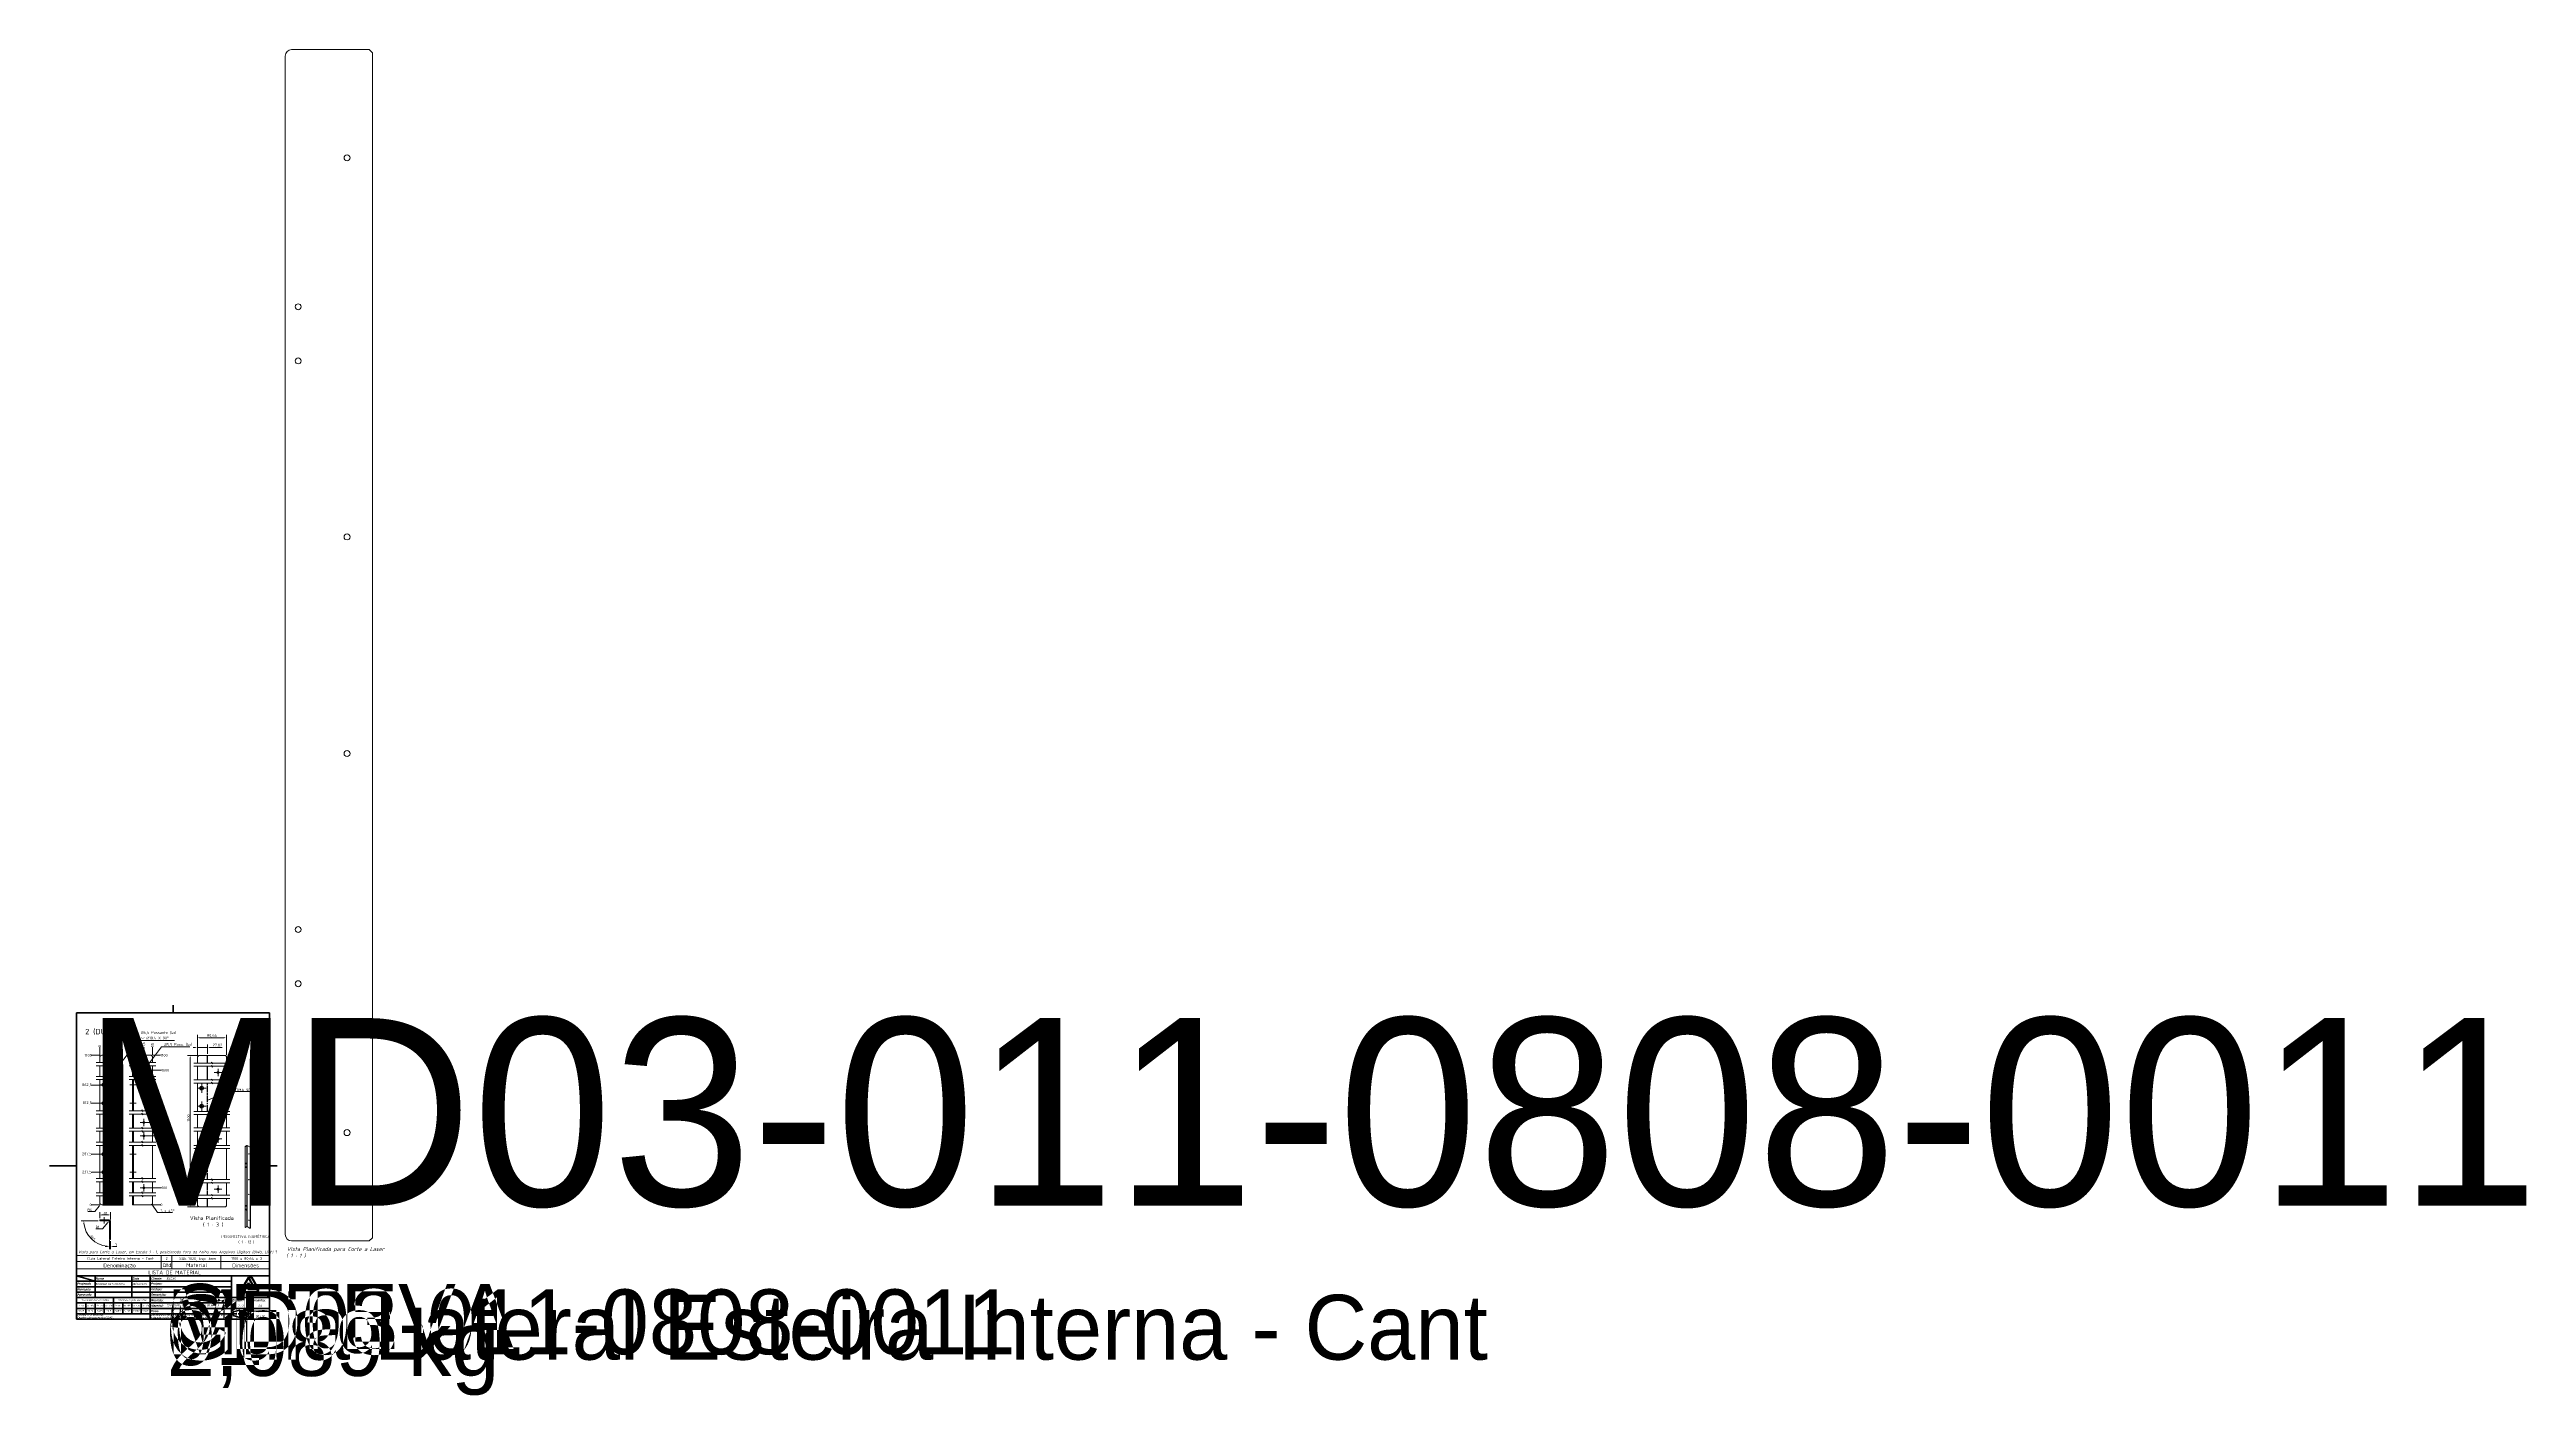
# Model space of a CAD drawing. Header units: millimetres. Extents: x 0 to 2286, y -63 to 1179.
import ezdxf
from ezdxf.enums import TextEntityAlignment as Align

# ---------------------------------------------------------------- set-up
doc = ezdxf.new("R2018")
doc.units = ezdxf.units.MM
for name, pattern in [('CHAIN', [0.3543, 0.2362, -0.0295, 0.0591, -0.0295]), ('DASHED', [0.2068, 0.1655, -0.0413]), ('LONG_DASH_DOTTED', [0.3001, 0.2362, -0.0295, 0.0049, -0.0295])]:
    doc.linetypes.add(name, pattern=pattern)
for name, color, linetype, lineweight, true_color in [('Borda A3_A4 (ABNT)', 7, 'Continuous', 50, 0x800000), ('Borda A3_A4 Título (ABNT)', 7, 'Continuous', 40, 0x800000), ('Dimensão (ABNT)', 1, 'Continuous', 18, 0xff0000), ('Linha Corte (ABNT)', 1, 'Continuous', 18, 0xff0000), ('Símbolo (ABNT)', 1, 'Continuous', 18, 0xff0000)]:
    doc.layers.add(name, color=color, linetype=linetype, lineweight=lineweight, true_color=true_color)
for name, color, linetype, lineweight in [('Borda Título (ABNT)', 7, 'Continuous', 50), ('Hidden (ABNT)', 7, 'DASHED', 18), ('Linha de centro (ISO)', 7, 'CHAIN', 9), ('Linha de centro curva (ISO)', 7, 'CHAIN', 25), ('Marca de centro (ISO)', 7, 'Continuous', 9), ('Note (ABNT)', 7, 'Continuous', 18), ('Símbolo (ISO)', 7, 'Continuous', 18), ('Visible (ABNT)', 7, 'Continuous', 13)]:
    doc.layers.add(name, color=color, linetype=linetype, lineweight=lineweight)
doc.styles.add('Estilo de texto286', font='')
doc.styles.add('RODAPÉ', font='GOST Common.ttf')
doc.styles.get("Standard").update_dxf_attribs({"font": ''})
doc.styles.add('Texto 1.50 (ABNT)', font='GOTHICI.TTF')
doc.styles.add('Texto 2.50 (ABNT)', font='isocp_IV50.ttf')
doc.styles.add('Texto 2.50 Rótulo (ABNT)', font='')
doc.styles.add('Texto 3.50 (ABNT)', font='isocp_IV50.ttf')
doc.styles.add('Texto Bloco 1.50 (ABNT)', font='GOTHICI.TTF')
doc.styles.add('Texto Bloco 2.00 (ABNT)', font='GOTHICI.TTF')
doc.styles.add('Texto Bloco 2.00 N (ABNT)', font='GOTHICBI.TTF')
doc.styles.get('Estilo de texto286').set_extended_font_data('ISOCP_IV50', italic=True, bold=True)
doc.styles.get('Standard').set_extended_font_data('ISOCP_IV50', italic=True)
doc.styles.get('Texto 2.50 Rótulo (ABNT)').set_extended_font_data('ISOCP_IV50', italic=True)
doc.dimstyles.new('Padrão (ABNT)', dxfattribs={"dimtxt": 2.5, "dimasz": 2, "dimexe": 2.5, "dimexo": 1.5, "dimgap": 0.25, "dimtad": 1, "dimtoh": 1, "dimtxsty": 'Texto 2.50 (ABNT)', "dimcen": 0.09, "dimdle": 7.5, "dimclrd": 256, "dimclre": 256, "dimclrt": 7, "dimazin": 2, "dimtfac": 0.5, "dimtmove": 0, "dimatfit": 3, "dimfxl": 0, "dimtolj": 1, "dimtzin": 0, "dimlwd": -1, "dimlwe": -1, "dimarcsym": 0})
doc.dimstyles.new('Padrão (ABNT)$7', dxfattribs={"dimtxt": 2.5, "dimasz": 2.5, "dimexe": 2.5, "dimexo": 1.5, "dimgap": 0.25, "dimtad": 1, "dimtoh": 1, "dimtxsty": 'Texto 2.50 (ABNT)', "dimcen": 0.09, "dimdle": 7.5, "dimclrd": 256, "dimclre": 256, "dimclrt": 7, "dimazin": 2, "dimtfac": 0.5, "dimtmove": 0, "dimatfit": 3, "dimfxl": 0, "dimtolj": 1, "dimtzin": 0, "dimlwd": -1, "dimlwe": -1, "dimarcsym": 0})

# ---------------------------------------------------------------- blocks, each defined once
blk = doc.blocks.new('Bordas A4 ABNT')
at = {"layer": 'Borda A3_A4 (ABNT)'}
for p, q in [((25, 290), (203, 290)), ((25, 7), (25, 290)), ((114, 297), (114, 290)), ((203, 290), (203, 7)), ((0, 148.5), (25, 148.5)), ((210, 148.5), (203, 148.5)), ((203, 7), (25, 7)), ((114, 0), (114, 7))]:
    blk.add_line(p, q, dxfattribs=at)
at = {"layer": 'Borda Título (ABNT)', "color": 7, "lineweight": 30, "flags": 104}
blk.add_attdef('NÚMERO_DA_PEÇA', text='', height=5, dxfattribs=at).set_placement((30, 285), align=Align.MIDDLE_LEFT)
blk = doc.blocks.new('Blocos de títulos A3_A4 ABNT')
blk.add_line((191.3, 272.7), (204.4, 272.7))
at = {"layer": 'Borda A3_A4 Título (ABNT)'}
for p, q in [((37.8, 287.9), (54.8, 282.9)), ((37.8, 247.9), (37.8, 287.9)), ((37.8, 287.9), (215.8, 287.9)), ((54.8, 282.9), (37.8, 282.9)), ((54.8, 277.9), (37.8, 277.9)), ((54.8, 282.9), (54.8, 287.9)), ((54.8, 277.9), (54.8, 282.9)), ((88.8, 282.9), (54.8, 282.9)), ((54.8, 272.9), (54.8, 277.9)), ((88.8, 277.9), (54.8, 277.9)), ((88.8, 282.9), (88.8, 287.9)), ((88.8, 277.9), (88.8, 282.9)), ((105.8, 282.9), (88.8, 282.9)), ((88.8, 267.9), (88.8, 277.9)), ((105.8, 277.9), (88.8, 277.9)), ((105.8, 287.9), (105.8, 282.9)), ((105.8, 282.9), (122.8, 282.9)), ((105.8, 282.9), (105.8, 277.9)), ((105.8, 277.9), (105.8, 272.9)), ((105.8, 277.9), (119.7, 277.9)), ((119.7, 277.9), (180.8, 277.9)), ((122.8, 282.9), (180.8, 282.9)), ((180.8, 267.9), (180.8, 287.9)), ((215.8, 287.9), (215.8, 247.9)), ((54.8, 272.9), (37.8, 272.9)), ((71.8, 267.9), (37.8, 267.9)), ((37.8, 262.9), (46.3, 262.9)), ((37.8, 257.9), (105.8, 257.9)), ((37.8, 252.9), (46.3, 252.9)), ((46.3, 262.9), (54.8, 262.9)), ((46.3, 262.9), (46.3, 257.9)), ((46.3, 257.9), (46.3, 252.9)), ((46.3, 252.9), (54.8, 252.9)), ((54.8, 272.9), (54.8, 267.9)), ((88.8, 272.9), (54.8, 272.9)), ((54.8, 262.9), (63.3, 262.9)), ((54.8, 262.9), (54.8, 257.9)), ((54.8, 257.9), (54.8, 252.9)), ((54.8, 252.9), (63.3, 252.9)), ((63.3, 262.9), (63.3, 257.9)), ((63.3, 262.9), (71.8, 262.9)), ((63.3, 257.9), (63.3, 252.9)), ((63.3, 252.9), (71.8, 252.9)), ((71.8, 267.9), (71.8, 262.9)), ((105.8, 267.9), (71.8, 267.9)), ((71.8, 262.9), (80.3, 262.9)), ((71.8, 262.9), (71.8, 257.9)), ((71.8, 257.9), (71.8, 252.9)), ((71.8, 252.9), (80.3, 252.9)), ((80.3, 262.9), (88.8, 262.9)), ((80.3, 262.9), (80.3, 257.9)), ((80.3, 257.9), (80.3, 252.9)), ((80.3, 252.9), (88.8, 252.9)), ((105.8, 272.9), (88.8, 272.9)), ((88.8, 262.9), (88.8, 257.9)), ((88.8, 262.9), (97.3, 262.9)), ((88.8, 257.9), (88.8, 252.9)), ((88.8, 252.9), (97.3, 252.9)), ((97.3, 262.9), (97.3, 258.1)), ((97.3, 262.9), (105.8, 262.9)), ((97.3, 258.1), (97.3, 252.9)), ((97.3, 252.9), (105.8, 252.9)), ((105.8, 272.9), (119.7, 272.9)), ((105.8, 272.9), (105.8, 267.9)), ((105.8, 267.9), (105.8, 262.9)), ((105.8, 267.9), (180.8, 267.9)), ((105.8, 262.9), (105.8, 257.9)), ((105.8, 262.9), (119.7, 262.9)), ((105.8, 257.9), (105.8, 252.9)), ((180.8, 257.9), (105.8, 257.9)), ((105.8, 252.9), (105.8, 247.9)), ((105.8, 252.9), (180.8, 252.9)), ((119.7, 272.9), (180.8, 272.9)), ((119.7, 262.9), (152.2, 262.9)), ((152.2, 262.9), (180.8, 262.9)), ((180.8, 267.9), (215.8, 267.9)), ((180.8, 257.9), (180.8, 267.9)), ((180.8, 257.9), (198.3, 257.9)), ((180.8, 257.9), (180.8, 247.9)), ((198.3, 257.9), (198.3, 267.9)), ((198.3, 257.9), (198.3, 247.9)), ((198.3, 257.9), (215.8, 257.9)), ((215.8, 247.9), (37.8, 247.9))]:
    blk.add_line(p, q, dxfattribs=at)
at = {"layer": 'Borda Título (ABNT)', "color": 5, "linetype": 'Continuous', "lineweight": 100, "true_color": 0x0000ff}
for p, q in [((189.8, 275.3), (196.4, 286.7)), ((191.3, 272.7), (189.8, 275.3)), ((196.4, 285.9), (190.2, 275.3)), ((190.2, 275.3), (191.5, 273.1)), ((191.5, 273.1), (196.4, 281.5)), ((192, 273.1), (196.4, 280.7)), ((195.8, 275.3), (197.6, 278.5)), ((205.5, 275.3), (195.8, 275.3)), ((196.4, 286.7), (199.4, 286.7)), ((196.4, 285.9), (200.7, 278.3)), ((196.4, 281.5), (198.2, 278.3)), ((196.4, 280.7), (197.6, 278.5)), ((196.5, 275.7), (197.7, 277.9)), ((205.2, 275.7), (196.5, 275.7)), ((199.1, 286.3), (196.6, 286.3)), ((196.6, 286.3), (201.4, 277.9)), ((197.7, 278.3), (198, 278.3)), ((197.9, 278.1), (197.7, 278.3)), ((201.4, 277.9), (197.7, 277.9)), ((198, 278.3), (197.9, 278.1)), ((200.7, 278.3), (198.2, 278.3)), ((205.2, 275.7), (199.1, 286.3)), ((199.4, 286.7), (205.9, 275.3)), ((204.2, 273.1), (205.5, 275.3)), ((205.9, 275.3), (204.4, 272.7)), ((204.4, 272.7), (191.3, 272.7)), ((192, 273.1), (204.2, 273.1))]:
    blk.add_line(p, q, dxfattribs=at)
at = {"layer": 'Borda Título (ABNT)', "linetype": 'DASHED', "ltscale": 25.028347}
blk.add_line((181.6, 252.9), (197.1, 252.9), dxfattribs=at)
at = {"layer": 'Borda Título (ABNT)'}
for p, q in [((182.3, 254.7), (188.3, 256.4)), ((182.3, 251.2), (182.3, 254.7)), ((188.3, 249.4), (188.3, 256.4)), ((182.3, 251.2), (188.3, 249.4))]:
    blk.add_line(p, q, dxfattribs=at)
at = {"layer": 'Borda Título (ABNT)', "linetype": 'LONG_DASH_DOTTED', "ltscale": 11.806988}
blk.add_line((193.3, 257.4), (193.3, 248.4), dxfattribs=at)
at = {"layer": 'Borda Título (ABNT)'}
for radius in [3.5, 1.75]:
    blk.add_circle((193.3, 252.9), radius, dxfattribs=at)
at = {"layer": 'Borda Título (ABNT)', "style": 'Texto Bloco 2.00 (ABNT)'}
blk.add_text(' 30 / 36', height=2, dxfattribs=at).set_placement((207, 250.4), align=Align.MIDDLE_CENTER)
at = {"layer": 'Borda Título (ABNT)'}
for s, insert, char_height, width, attachment_point, style in [('\\fCentury Gothic|b1|i1; Projetado', (37.8, 280.4), 2, 17, 4, 'Texto Bloco 2.00 N (ABNT)'), ('\\fCentury Gothic|b1|i1; Revisado', (37.8, 275.4), 2, 17, 4, 'Texto Bloco 2.00 N (ABNT)'), ('\\fCentury Gothic|b1|i1; Nome', (54.8, 285.4), 2, 33.309, 4, 'Texto Bloco 2.00 N (ABNT)'), ('\\fCentury Gothic|b1|i1; Data', (88.8, 285.4), 2, 17, 4, 'Texto Bloco 2.00 N (ABNT)'), ('\\fCentury Gothic|b1|i1; Projeto:', (105.8, 280.4), 2, 15.127, 4, 'Texto Bloco 2.00 N (ABNT)'), ('\\fCentury Gothic|b1|i1; Cliente:', (105.8, 285.4), 2, 15.127, 4, 'Texto Bloco 2.00 N (ABNT)'), ('\\fCentury Gothic|b1|i1; Código:', (105.8, 275.4), 2, 15.127, 4, 'Texto Bloco 2.00 N (ABNT)'), ('\\fCentury Gothic|b1|i1; Aprovado', (37.8, 270.4), 2, 17, 4, 'Texto Bloco 2.00 N (ABNT)'), ('\\fCentury Gothic|b0|i1;Tolerância Linear Permitida', (54.8, 265.4), 1.5, 34, 5, 'Texto Bloco 1.50 (ABNT)'), ('\\fCentury Gothic|b0|i1;\\W0.90;251~1000', (67.5, 260.4), 1.5, 8.424, 5, 'Texto Bloco 1.50 (ABNT)'), ('\\fCentury Gothic|b0|i1;Tolerância Angular Permitida', (88.8, 265.4), 1.5, 34, 5, 'Texto Bloco 1.50 (ABNT)'), ('\\fCentury Gothic|b1|i1; Descrição:', (105.8, 270.4), 2, 16.673, 4, 'Texto Bloco 2.00 N (ABNT)'), ('\\fCentury Gothic|b1|i1; Revisão:', (105.8, 265.4), 2, 15.127, 4, 'Texto Bloco 2.00 N (ABNT)'), ('\\fCentury Gothic|b1|i1; Material:', (105.8, 260.4), 2, 15.127, 4, 'Texto Bloco 2.00 N (ABNT)'), ('\\fCentury Gothic|b1|i1; Peso:', (105.8, 255.4), 2, 15.127, 4, 'Texto Bloco 2.00 N (ABNT)'), ('\\fCentury Gothic|b0|i1;SAE 1020, Esp. 3mm, 1100 x 80,64 x 3', (120.9, 260.4), 2, 59.873, 4, 'Texto Bloco 2.00 (ABNT)'), ('\\fCentury Gothic|b1|i1; Escala:', (180.8, 265.4), 2, 12.428, 4, 'Texto Bloco 2.00 N (ABNT)'), ('\\fCentury Gothic|b1|i1; Folha:', (198.3, 255.4), 2, 18.922, 4, 'Texto Bloco 2.00 N (ABNT)'), ('\\fCentury Gothic|b1|i1; Tamanho:', (198.3, 265.4), 2, 19, 4, 'Texto Bloco 2.00 N (ABNT)')]:
    blk.add_mtext(s, dxfattribs=dict(at, insert=insert, char_height=char_height, width=width, attachment_point=attachment_point, style=style))
at = {"layer": 'Borda Título (ABNT)', "char_height": 1.5, "attachment_point": 4, "line_spacing_factor": 0.84, "style": 'Texto Bloco 1.50 (ABNT)'}
for s, insert, width in [('\\fCentury Gothic|b0|i1; Dimensões em milímetros.\\P\\fCentury Gothic|b0|i1; Chanfros não especificados 0,5x45°.', (37.8, 250.3), 66.107), ('\\fCentury Gothic|b0|i1; Este desenho é propriedade da DELTA SOLLUTIONS. A reprodução, uso ou divulgação a terceiros não deve ser feita sem prévia autorização.', (105.8, 250.3), 75.344)]:
    blk.add_mtext(s, dxfattribs=dict(at, insert=insert, width=width))
at = {"layer": 'Borda Título (ABNT)', "char_height": 1.5, "attachment_point": 5, "style": 'Texto Bloco 1.50 (ABNT)'}
for s, insert in [('\\fCentury Gothic|b0|i1;±0,05', (42, 255.4)), ('\\fCentury Gothic|b0|i1;1~50', (42, 260.4)), ('\\fCentury Gothic|b0|i1;51~100', (50.5, 260.4)), ('\\fCentury Gothic|b0|i1;±0,10', (50.5, 255.4)), ('\\fCentury Gothic|b0|i1;101~250', (59, 260.4)), ('\\fCentury Gothic|b0|i1;±0,25', (59, 255.4)), ('\\fCentury Gothic|b0|i1;±0,5', (67.5, 255.4)), ('\\fCentury Gothic|b0|i1;±0,50°', (76, 255.4)), ('\\fCentury Gothic|b0|i1;0~45°', (76, 260.4)), ('\\fCentury Gothic|b0|i1;45~90°', (84.5, 260.4)), ('\\fCentury Gothic|b0|i1;±1,00°', (84.5, 255.4)), ('\\fCentury Gothic|b0|i1;90~135°', (93, 260.4)), ('\\fCentury Gothic|b0|i1;±1,50°', (93, 255.4)), ('\\fCentury Gothic|b0|i1;\\W0.90;135~180°', (101.5, 260.4)), ('\\fCentury Gothic|b0|i1;±2,00°', (101.5, 255.4))]:
    blk.add_mtext(s, dxfattribs=dict(at, insert=insert))
at = {"layer": 'Borda Título (ABNT)', "color": 5, "true_color": 0x0000ff, "insert": (197.9, 270.4), "char_height": 2.5, "attachment_point": 5, "style": 'Texto 1.50 (ABNT)'}
blk.add_mtext('\\fDubai|b1|i0;\\W0.55;{\\H2.5000;DELTA SOLLUTIONS}', dxfattribs=at)
at = {"layer": 'Borda Título (ABNT)', "style": 'Texto Bloco 2.00 (ABNT)'}
for tag, p in [('AUTOR', (54.8, 280.4)), ('VERIFICADO_POR', (54.8, 275.4)), ('DATA_DE_CRIAÇÃO', (88.8, 280.4)), ('DATA_DE_APROVAÇÃO_DA_ENG.', (88.8, 275.4)), ('EMPRESA', (120.9, 285.4)), ('MFG_(Manufacturing_Industry_Group)_APROVADO_POR', (54.8, 270.4)), ('DATA_DE_APROVAÇÃO_PELA_MFG', (88.8, 270.4))]:
    blk.add_attdef(tag, text='', height=2, dxfattribs=at).set_placement(p, align=Align.MIDDLE_LEFT)
at = {"layer": 'Borda Título (ABNT)', "lineweight": 30, "flags": 104}
for tag, p in [('TÍTULO', (120.9, 280.4)), ('NÚMERO_DA_PEÇA', (120.9, 275.4)), ('NÚMERO_DE_REVISÃO', (120.9, 265.4)), ('DESCRIÇÃO', (120.9, 270.4)), ('MASSA\\P3;', (120.9, 255.4))]:
    blk.add_attdef(tag, text='', height=2, dxfattribs=at).set_placement(p, align=Align.MIDDLE_LEFT)
at = {"layer": 'Borda Título (ABNT)', "style": 'Texto Bloco 2.00 (ABNT)'}
for tag, p in [('Escala_da_vista_inicial', (189.5, 260.4)), ('Tamanho_de_folha', (207, 260.4))]:
    blk.add_attdef(tag, text='', height=2, dxfattribs=at).set_placement(p, align=Align.MIDDLE_CENTER)
blk = doc.blocks.new('*D8')
at = {"layer": 'Defpoints', "color": 0, "transparency": 16777216}
for p in [(48.3, 114.6), (47.1, 113)]:
    blk.add_point(p, dxfattribs=at)
at = {"layer": 'Dimensão (ABNT)', "transparency": 16777216}
for p, q in [((35.4, 106.5), (41.9, 106.5)), ((41.9, 106.5), (45.8, 111.5))]:
    blk.add_line(p, q, dxfattribs=at)
blk.add_solid([(45.6, 111.7), (46.1, 111.3), (47.1, 113)], dxfattribs=at)
at = {"layer": 'Dimensão (ABNT)', "color": 7, "transparency": 16777216, "insert": (37.2, 108), "char_height": 2.5, "attachment_point": 5, "style": 'Texto 2.50 (ABNT)'}
blk.add_mtext('\\A1;R6', dxfattribs=at)
blk = doc.blocks.new('*D9')
at = {"layer": 'Defpoints', "color": 0, "transparency": 16777216}
for p in [(38.8, 142.7), (50.3, 142.7), (46.3, -1.7)]:
    blk.add_point(p, dxfattribs=at)
at = {"layer": 'Dimensão (ABNT)', "transparency": 16777216}
blk.add_line((48.8, 142.7), (38.8, 142.7), dxfattribs=at)
at = {"layer": 'Dimensão (ABNT)', "color": 7, "transparency": 16777216, "insert": (34.5, 142.7), "char_height": 2.5, "attachment_point": 5, "style": 'Texto 2.50 (ABNT)'}
blk.add_mtext('\\A1;237,5', dxfattribs=at)
blk = doc.blocks.new('*D10')
at = {"layer": 'Defpoints', "color": 0, "transparency": 16777216}
for p in [(38.8, 159.3), (50.3, 159.3), (46.3, -1.7)]:
    blk.add_point(p, dxfattribs=at)
at = {"layer": 'Dimensão (ABNT)', "transparency": 16777216}
blk.add_line((48.8, 159.3), (38.8, 159.3), dxfattribs=at)
at = {"layer": 'Dimensão (ABNT)', "color": 7, "transparency": 16777216, "insert": (34.5, 159.3), "char_height": 2.5, "attachment_point": 5, "style": 'Texto 2.50 (ABNT)'}
blk.add_mtext('\\A1;287,5', dxfattribs=at)
blk = doc.blocks.new('*D11')
at = {"layer": 'Defpoints', "color": 0, "transparency": 16777216}
for p in [(38.8, 206.6), (50.3, 206.6), (46.3, -1.7)]:
    blk.add_point(p, dxfattribs=at)
at = {"layer": 'Dimensão (ABNT)', "transparency": 16777216}
blk.add_line((48.8, 206.6), (38.8, 206.6), dxfattribs=at)
at = {"layer": 'Dimensão (ABNT)', "color": 7, "transparency": 16777216, "insert": (34.8, 206.6), "char_height": 2.5, "attachment_point": 5, "style": 'Texto 2.50 (ABNT)'}
blk.add_mtext('\\A1;812,5', dxfattribs=at)
blk = doc.blocks.new('*D12')
at = {"layer": 'Defpoints', "color": 0, "transparency": 16777216}
for p in [(38.8, 223.2), (50.3, 223.2), (46.3, -1.7)]:
    blk.add_point(p, dxfattribs=at)
at = {"layer": 'Dimensão (ABNT)', "transparency": 16777216}
blk.add_line((48.8, 223.2), (38.8, 223.2), dxfattribs=at)
at = {"layer": 'Dimensão (ABNT)', "color": 7, "transparency": 16777216, "insert": (34.5, 223.2), "char_height": 2.5, "attachment_point": 5, "style": 'Texto 2.50 (ABNT)'}
blk.add_mtext('\\A1;862,5', dxfattribs=at)
blk = doc.blocks.new('*D13')
at = {"layer": 'Defpoints', "color": 0, "transparency": 16777216}
for p in [(38.8, 250.7), (48.3, 250.7), (46.3, -1.7)]:
    blk.add_point(p, dxfattribs=at)
at = {"layer": 'Dimensão (ABNT)', "transparency": 16777216}
blk.add_line((46.8, 250.7), (38.8, 250.7), dxfattribs=at)
at = {"layer": 'Dimensão (ABNT)', "color": 7, "transparency": 16777216, "insert": (35.6, 250.7), "char_height": 2.5, "attachment_point": 5, "style": 'Texto 2.50 (ABNT)'}
blk.add_mtext('\\A1;1100', dxfattribs=at)
blk = doc.blocks.new('*D14')
at = {"layer": 'Defpoints', "color": 0, "transparency": 16777216}
for p in [(38.8, 112.6), (48.3, 112.6), (46.3, -1.7)]:
    blk.add_point(p, dxfattribs=at)
at = {"layer": 'Dimensão (ABNT)', "transparency": 16777216}
blk.add_line((46.8, 112.6), (38.8, 112.6), dxfattribs=at)
at = {"layer": 'Dimensão (ABNT)', "color": 7, "transparency": 16777216, "insert": (37.9, 112.6), "char_height": 2.5, "attachment_point": 5, "style": 'Texto 2.50 (ABNT)'}
blk.add_mtext('\\A1;0', dxfattribs=at)
blk = doc.blocks.new('*D15')
at = {"layer": 'Defpoints', "color": 0, "transparency": 16777216}
for p in [(46.3, 258.2), (46.3, 248.7), (46.3, -1.7)]:
    blk.add_point(p, dxfattribs=at)
at = {"layer": 'Dimensão (ABNT)', "transparency": 16777216}
blk.add_line((46.3, 250.2), (46.3, 258.2), dxfattribs=at)
at = {"layer": 'Dimensão (ABNT)', "color": 7, "transparency": 16777216, "insert": (46.3, 259.1), "char_height": 2.5, "attachment_point": 5, "rotation": 90, "style": 'Texto 2.50 (ABNT)'}
blk.add_mtext('\\A1;0', dxfattribs=at)
blk = doc.blocks.new('*D16')
at = {"layer": 'Defpoints', "color": 0, "transparency": 16777216}
for p in [(50.3, 258.2), (50.3, 223.2), (46.3, -1.7)]:
    blk.add_point(p, dxfattribs=at)
at = {"layer": 'Dimensão (ABNT)', "transparency": 16777216}
blk.add_line((50.3, 224.7), (50.3, 258.2), dxfattribs=at)
at = {"layer": 'Dimensão (ABNT)', "color": 7, "transparency": 16777216, "insert": (50.3, 259.8), "char_height": 2.5, "attachment_point": 5, "rotation": 90, "style": 'Texto 2.50 (ABNT)'}
blk.add_mtext('\\A1;12', dxfattribs=at)
blk = doc.blocks.new('*D17')
at = {"layer": 'Defpoints', "color": 0, "transparency": 16777216}
for p in [(56.3, 258.2), (56.3, 249.7), (46.3, -1.7)]:
    blk.add_point(p, dxfattribs=at)
at = {"layer": 'Dimensão (ABNT)', "transparency": 16777216}
blk.add_line((56.3, 251.2), (56.3, 258.2), dxfattribs=at)
at = {"layer": 'Dimensão (ABNT)', "color": 7, "transparency": 16777216, "insert": (56.3, 260), "char_height": 2.5, "attachment_point": 5, "rotation": 90, "style": 'Texto 2.50 (ABNT)'}
blk.add_mtext('\\A1;30', dxfattribs=at)
blk = doc.blocks.new('*D18')
at = {"layer": 'Defpoints', "color": 0, "transparency": 16777216}
for p in [(93.9, 112.6), (102.4, 112.6), (76.6, -1.7)]:
    blk.add_point(p, dxfattribs=at)
at = {"layer": 'Dimensão (ABNT)', "transparency": 16777216}
blk.add_line((95.4, 112.6), (102.4, 112.6), dxfattribs=at)
at = {"layer": 'Dimensão (ABNT)', "color": 7, "transparency": 16777216, "insert": (103.3, 112.6), "char_height": 2.5, "attachment_point": 5, "style": 'Texto 2.50 (ABNT)'}
blk.add_mtext('\\A1;0', dxfattribs=at)
blk = doc.blocks.new('*D19')
at = {"layer": 'Defpoints', "color": 0, "transparency": 16777216}
for p in [(87.1, 128.3), (103.4, 128.3), (76.6, -1.7)]:
    blk.add_point(p, dxfattribs=at)
at = {"layer": 'Dimensão (ABNT)', "transparency": 16777216}
blk.add_line((88.6, 128.3), (103.4, 128.3), dxfattribs=at)
at = {"layer": 'Dimensão (ABNT)', "color": 7, "transparency": 16777216, "insert": (106, 128.3), "char_height": 2.5, "attachment_point": 5, "style": 'Texto 2.50 (ABNT)'}
blk.add_mtext('\\A1;100', dxfattribs=at)
blk = doc.blocks.new('*D20')
at = {"layer": 'Defpoints', "color": 0, "transparency": 16777216}
for p in [(87.1, 176.2), (102.4, 176.2), (76.6, -1.7)]:
    blk.add_point(p, dxfattribs=at)
at = {"layer": 'Dimensão (ABNT)', "transparency": 16777216}
blk.add_line((88.6, 176.2), (102.4, 176.2), dxfattribs=at)
at = {"layer": 'Dimensão (ABNT)', "color": 7, "transparency": 16777216, "insert": (105.4, 176.2), "char_height": 2.5, "attachment_point": 5, "style": 'Texto 2.50 (ABNT)'}
blk.add_mtext('\\A1;450', dxfattribs=at)
blk = doc.blocks.new('*D21')
at = {"layer": 'Defpoints', "color": 0, "transparency": 16777216}
for p in [(87.1, 236.9), (103.4, 236.9), (76.6, -1.7)]:
    blk.add_point(p, dxfattribs=at)
at = {"layer": 'Dimensão (ABNT)', "transparency": 16777216}
blk.add_line((88.6, 236.9), (103.4, 236.9), dxfattribs=at)
at = {"layer": 'Dimensão (ABNT)', "color": 7, "transparency": 16777216, "insert": (106.9, 236.9), "char_height": 2.5, "attachment_point": 5, "style": 'Texto 2.50 (ABNT)'}
blk.add_mtext('\\A1;1000', dxfattribs=at)
blk = doc.blocks.new('*D22')
at = {"layer": 'Defpoints', "color": 0, "transparency": 16777216}
for p in [(93.9, 250.7), (102.4, 250.7), (76.6, -1.7)]:
    blk.add_point(p, dxfattribs=at)
at = {"layer": 'Dimensão (ABNT)', "transparency": 16777216}
blk.add_line((95.4, 250.7), (102.4, 250.7), dxfattribs=at)
at = {"layer": 'Dimensão (ABNT)', "color": 7, "transparency": 16777216, "insert": (105.7, 250.7), "char_height": 2.5, "attachment_point": 5, "style": 'Texto 2.50 (ABNT)'}
blk.add_mtext('\\A1;1100', dxfattribs=at)
blk = doc.blocks.new('*D23')
at = {"layer": 'Defpoints', "color": 0, "transparency": 16777216}
for p in [(76.6, 258.7), (76.6, 250.7), (76.6, -1.7)]:
    blk.add_point(p, dxfattribs=at)
at = {"layer": 'Dimensão (ABNT)', "transparency": 16777216}
blk.add_line((76.6, 252.2), (76.6, 258.7), dxfattribs=at)
at = {"layer": 'Dimensão (ABNT)', "color": 7, "transparency": 16777216, "insert": (76.6, 259.6), "char_height": 2.5, "attachment_point": 5, "rotation": 90, "style": 'Texto 2.50 (ABNT)'}
blk.add_mtext('\\A1;0', dxfattribs=at)
blk = doc.blocks.new('*D24')
at = {"layer": 'Defpoints', "color": 0, "transparency": 16777216}
for p in [(94.9, 258.2), (94.9, 249.7), (76.6, -1.7)]:
    blk.add_point(p, dxfattribs=at)
at = {"layer": 'Dimensão (ABNT)', "transparency": 16777216}
blk.add_line((94.9, 251.2), (94.9, 258.2), dxfattribs=at)
at = {"layer": 'Dimensão (ABNT)', "color": 7, "transparency": 16777216, "insert": (94.9, 260), "char_height": 2.5, "attachment_point": 5, "rotation": 90, "style": 'Texto 2.50 (ABNT)'}
blk.add_mtext('\\A1;55', dxfattribs=at)
blk = doc.blocks.new('*D25')
at = {"layer": 'Defpoints', "color": 0, "transparency": 16777216}
for p in [(87.1, 256.8), (87.1, 236.9), (76.6, -1.7)]:
    blk.add_point(p, dxfattribs=at)
at = {"layer": 'Dimensão (ABNT)', "transparency": 16777216}
blk.add_line((87.1, 238.4), (87.1, 256.8), dxfattribs=at)
at = {"layer": 'Dimensão (ABNT)', "color": 7, "transparency": 16777216, "insert": (87.1, 259.8), "char_height": 2.5, "attachment_point": 5, "rotation": 90, "style": 'Texto 2.50 (ABNT)'}
blk.add_mtext('\\A1;31,5', dxfattribs=at)
blk = doc.blocks.new('*D26')
at = {"layer": 'Defpoints', "color": 0, "transparency": 16777216}
for p in [(163.3, 266.9), (136.5, 248.5), (163.3, 249.5)]:
    blk.add_point(p, dxfattribs=at)
at = {"layer": 'Dimensão (ABNT)', "transparency": 16777216}
for p, q in [((136.5, 250), (136.5, 269.4)), ((138.5, 266.9), (161.3, 266.9)), ((163.3, 251), (163.3, 269.4))]:
    blk.add_line(p, q, dxfattribs=at)
for points in [[(138.5, 267.2), (138.5, 266.5), (136.5, 266.9)], [(161.3, 267.2), (161.3, 266.5), (163.3, 266.9)]]:
    blk.add_solid(points, dxfattribs=at)
at = {"layer": 'Dimensão (ABNT)', "color": 7, "transparency": 16777216, "insert": (149.9, 268.7), "char_height": 2.5, "attachment_point": 5, "style": 'Texto 2.50 (ABNT)'}
blk.add_mtext('\\A1;80,64', dxfattribs=at)
blk = doc.blocks.new('*D27')
at = {"layer": 'Defpoints', "color": 0, "transparency": 16777216}
for p in [(138.5, 250.5), (129.9, 110.7), (138.5, 110.7)]:
    blk.add_point(p, dxfattribs=at)
at = {"layer": 'Dimensão (ABNT)', "transparency": 16777216}
for p, q in [((137, 250.5), (127.4, 250.5)), ((129.9, 248.5), (129.9, 112.7)), ((137, 110.7), (127.4, 110.7))]:
    blk.add_line(p, q, dxfattribs=at)
for points in [[(129.5, 248.5), (130.2, 248.5), (129.9, 250.5)], [(129.5, 112.7), (130.2, 112.7), (129.9, 110.7)]]:
    blk.add_solid(points, dxfattribs=at)
at = {"layer": 'Dimensão (ABNT)', "color": 7, "transparency": 16777216, "insert": (128.3, 192.8), "char_height": 2.5, "attachment_point": 5, "rotation": 90, "style": 'Texto 2.50 (ABNT)'}
blk.add_mtext('\\A1;1100', dxfattribs=at)
blk = doc.blocks.new('*D28')
at = {"layer": 'Defpoints', "color": 0, "transparency": 16777216}
for p in [(46.3, 97.8), (55.3, 97.8), (34.8, 86), (55.3, 81.5)]:
    blk.add_point(p, dxfattribs=at)
at = {"layer": 'Dimensão (ABNT)', "transparency": 16777216}
for p, q in [((44.8, 97.8), (29.2, 97.8)), ((55.3, 80), (55.3, 71.7))]:
    blk.add_line(p, q, dxfattribs=at)
blk.add_arc((55.3, 97.8), 23.6, 184.8489, 265.1511, dxfattribs=at)
for points in [[(31.4, 95.8), (32.1, 95.8), (31.7, 97.8)], [(53.3, 74.6), (53.3, 73.9), (55.3, 74.2)]]:
    blk.add_solid(points, dxfattribs=at)
at = {"layer": 'Dimensão (ABNT)', "color": 7, "transparency": 16777216, "insert": (39.7, 82.2), "char_height": 2.5, "attachment_point": 5, "rotation": 315, "style": 'Texto 2.50 (ABNT)'}
blk.add_mtext('\\A1;90°', dxfattribs=at)
blk = doc.blocks.new('*D29')
at = {"layer": 'Defpoints', "color": 0, "transparency": 16777216}
for p in [(55, 97.5), (55.2, 97.7)]:
    blk.add_point(p, dxfattribs=at)
at = {"layer": 'Dimensão (ABNT)', "transparency": 16777216}
for p, q in [((48.8, 90.5), (53.9, 96.2)), ((42.8, 90.5), (48.8, 90.5))]:
    blk.add_line(p, q, dxfattribs=at)
blk.add_solid([(53.6, 96.4), (54.1, 96), (55.2, 97.7)], dxfattribs=at)
at = {"layer": 'Dimensão (ABNT)', "color": 7, "transparency": 16777216, "insert": (44.3, 92), "char_height": 2.5, "attachment_point": 5, "style": 'Texto 2.50 (ABNT)'}
blk.add_mtext('\\A1;R1', dxfattribs=at)
blk = doc.blocks.new('*D30')
at = {"layer": 'Defpoints', "color": 0, "transparency": 16777216}
for p in [(46.3, 98.8), (56.3, 103.2), (56.3, 97.5)]:
    blk.add_point(p, dxfattribs=at)
at = {"layer": 'Dimensão (ABNT)', "transparency": 16777216}
for p, q in [((46.3, 100.3), (46.3, 105.7)), ((48.3, 103.2), (54.3, 103.2)), ((56.3, 99), (56.3, 105.7))]:
    blk.add_line(p, q, dxfattribs=at)
for points in [[(48.3, 103.6), (48.3, 102.9), (46.3, 103.2)], [(54.3, 103.6), (54.3, 102.9), (56.3, 103.2)]]:
    blk.add_solid(points, dxfattribs=at)
at = {"layer": 'Dimensão (ABNT)', "color": 7, "transparency": 16777216, "insert": (51.3, 104.8), "char_height": 2.5, "attachment_point": 5, "style": 'Texto 2.50 (ABNT)'}
blk.add_mtext('\\A1;30', dxfattribs=at)
blk = doc.blocks.new('*D31')
at = {"layer": 'Defpoints', "color": 0, "transparency": 16777216}
for p in [(55.3, 80.5), (56.3, 80.5), (56.3, 74.2)]:
    blk.add_point(p, dxfattribs=at)
at = {"layer": 'Dimensão (ABNT)', "transparency": 16777216}
for p, q in [((53.3, 74.2), (51.3, 74.2)), ((55.3, 79), (55.3, 71.7)), ((55.3, 74.2), (56.3, 74.2)), ((56.3, 79), (56.3, 71.7)), ((58.3, 74.2), (62.1, 74.2))]:
    blk.add_line(p, q, dxfattribs=at)
for points in [[(53.3, 74.5), (53.3, 73.8), (55.3, 74.2)], [(58.3, 74.5), (58.3, 73.8), (56.3, 74.2)]]:
    blk.add_solid(points, dxfattribs=at)
at = {"layer": 'Dimensão (ABNT)', "color": 7, "transparency": 16777216, "insert": (61.2, 75.7), "char_height": 2.5, "attachment_point": 5, "style": 'Texto 2.50 (ABNT)'}
blk.add_mtext('\\A1;3', dxfattribs=at)
blk = doc.blocks.new('LISTA DE MATERIAL')
at = {"layer": 'Símbolo (ABNT)'}
for p, q in [((203, 65.9), (25, 65.9)), ((25, 65.9), (25, 60.4)), ((203, 60.4), (25, 60.4)), ((25, 53.6), (25, 60.4)), ((25, 47), (25, 53.6)), ((203, 53.6), (25, 53.6)), ((203, 47), (25, 47)), ((103, 65.9), (103, 60.4)), ((103, 53.6), (103, 60.4)), ((113, 65.9), (113, 60.4)), ((113, 53.6), (113, 60.4)), ((158, 65.9), (158, 60.4)), ((158, 53.6), (158, 60.4)), ((203, 65.9), (203, 60.4)), ((203, 53.6), (203, 60.4)), ((203, 47), (203, 53.6))]:
    blk.add_line(p, q, dxfattribs=at)
at = {"layer": 'Símbolo (ABNT)', "color": 7, "attachment_point": 7}
for s, insert, char_height, style in [('Guia Lateral Esteira Interna - Cant', (34.9, 61.8), 2.5, 'Texto 2.50 (ABNT)'), ('Denominação', (49.6, 54.2), 3.5, 'Texto 3.50 (ABNT)'), ('LISTA DE MATERIAL', (91.2, 48.4), 3.5, 'Texto 3.50 (ABNT)'), ('Qtd', (104.2, 55.1), 3.5, 'Texto 3.50 (ABNT)'), ('2', (107.2, 61.8), 2.5, 'Texto 2.50 (ABNT)'), ('SAE 1020, Esp. 3mm', (119.7, 61), 2.5, 'Texto 2.50 (ABNT)'), ('Material', (126.2, 55.1), 3.5, 'Texto 3.50 (ABNT)'), ('1100 x 80,64 x 3', (167.6, 61.2), 2.5, 'Texto 2.50 (ABNT)'), ('Dimensões', (168.6, 54.9), 3.5, 'Texto 3.50 (ABNT)')]:
    blk.add_mtext(s, dxfattribs=dict(at, insert=insert, char_height=char_height, style=style))
blk = doc.blocks.new('*D33')
at = {"layer": 'Defpoints', "color": 0, "transparency": 16777216}
for p in [(145.7, 258), (136.5, 248.5), (145.7, 250.5)]:
    blk.add_point(p, dxfattribs=at)
at = {"layer": 'Dimensão (ABNT)', "transparency": 16777216}
for p, q in [((134.5, 258), (132.5, 258)), ((136.5, 250), (136.5, 260.5)), ((136.5, 258), (145.7, 258)), ((145.7, 252), (145.7, 260.5)), ((147.7, 258), (159.3, 258))]:
    blk.add_line(p, q, dxfattribs=at)
for points in [[(134.5, 258.3), (134.5, 257.7), (136.5, 258)], [(147.7, 258.3), (147.7, 257.7), (145.7, 258)]]:
    blk.add_solid(points, dxfattribs=at)
at = {"layer": 'Dimensão (ABNT)', "color": 7, "transparency": 16777216, "insert": (155, 259.8), "char_height": 2.5, "attachment_point": 5, "style": 'Texto 2.50 (ABNT)'}
blk.add_mtext('\\A1;27,82', dxfattribs=at)
blk = doc.blocks.new('*D34')
at = {"layer": 'Defpoints', "color": 0, "transparency": 16777216}
for p in [(87.1, 188.7), (102.4, 188.7), (76.6, -1.7)]:
    blk.add_point(p, dxfattribs=at)
at = {"layer": 'Dimensão (ABNT)', "transparency": 16777216}
blk.add_line((88.6, 188.7), (102.4, 188.7), dxfattribs=at)
at = {"layer": 'Dimensão (ABNT)', "color": 7, "transparency": 16777216, "insert": (105.2, 188.7), "char_height": 2.5, "attachment_point": 5, "style": 'Texto 2.50 (ABNT)'}
blk.add_mtext('\\A1;650', dxfattribs=at)

msp = doc.modelspace()

# ---------------------------------------------------------------- linework, layer by layer
at = {"layer": 'Hidden (ABNT)', "ltscale": 1.903676}
for p, q in [((55.3014, 237.8194), (56.3014, 237.8194)), ((55.3014, 235.9861), (56.3014, 235.9861)), ((55.3014, 189.6188), (56.3014, 189.6188)), ((55.3014, 187.7855), (56.3014, 187.7855)), ((55.3014, 177.1662), (56.3014, 177.1662)), ((55.3014, 175.3329), (56.3014, 175.3329)), ((55.3014, 129.2438), (56.3014, 129.2438)), ((55.3014, 127.4105), (56.3014, 127.4105)), ((55.3014, 89.2063), (56.3014, 89.2063)), ((55.3014, 87.373), (56.3014, 87.373))]:
    msp.add_line(p, q, dxfattribs=at)
at = {"layer": 'Hidden (ABNT)', "ltscale": 0.348926}
for p, q in [((76.5775, 224.1536), (76.7608, 224.1536)), ((76.5775, 222.3203), (76.7608, 222.3203)), ((76.5775, 207.487), (76.7608, 207.487)), ((76.5775, 205.6536), (76.7608, 205.6536)), ((76.5775, 160.2613), (76.7608, 160.2613)), ((76.5775, 158.4279), (76.7608, 158.4279)), ((76.5775, 143.5946), (76.7608, 143.5946)), ((76.5775, 141.7613), (76.7608, 141.7613)), ((49.3847, 98.7896), (49.3847, 98.6063)), ((51.218, 98.7896), (51.218, 98.6063))]:
    msp.add_line(p, q, dxfattribs=at)
at = {"layer": 'Hidden (ABNT)', "ltscale": 2.198649}
for p, q in [((76.7608, 224.1536), (77.5775, 224.9703)), ((76.7608, 222.3203), (77.5775, 221.5036)), ((76.7608, 207.487), (77.5775, 208.3036)), ((76.7608, 205.6536), (77.5775, 204.837)), ((76.7608, 160.2613), (77.5775, 161.0779)), ((76.7608, 158.4279), (77.5775, 157.6113)), ((76.7608, 143.5946), (77.5775, 144.4113)), ((76.7608, 141.7613), (77.5775, 140.9446)), ((49.3847, 98.6063), (48.568, 97.7896)), ((51.218, 98.6063), (52.0347, 97.7896))]:
    msp.add_line(p, q, dxfattribs=at)
at = {"layer": 'Hidden (ABNT)', "ltscale": 5.48238}
for p, q in [((76.7608, 222.3203), (76.7608, 224.1536)), ((76.7608, 205.6536), (76.7608, 207.487)), ((76.7608, 158.4279), (76.7608, 160.2613)), ((76.7608, 141.7613), (76.7608, 143.5946)), ((49.3847, 98.6063), (51.218, 98.6063))]:
    msp.add_line(p, q, dxfattribs=at)
at = {"layer": 'Linha Corte (ABNT)', "flags": 128}
for points in [[(43.1264, 243.9541), (50.6674, 243.9541), (50.8684, 244.7041), (51.7344, 243.2042), (51.9353, 243.9541), (59.4764, 243.9541)], [(43.1264, 240.9541), (50.6674, 240.9541), (50.8684, 241.7042), (51.7344, 240.2041), (51.9353, 240.9541), (59.4764, 240.9541)], [(43.1264, 231.1685), (50.6674, 231.1685), (50.8684, 231.9185), (51.7344, 230.4185), (51.9353, 231.1685), (59.4764, 231.1685)], [(43.1264, 228.1685), (50.6674, 228.1685), (50.8684, 228.9185), (51.7344, 227.4185), (51.9353, 228.1685), (59.4764, 228.1685)], [(73.4025, 243.9541), (85.1102, 243.9541), (85.3112, 244.7041), (86.1772, 243.2042), (86.3782, 243.9541), (98.0858, 243.9541)], [(73.4025, 240.9541), (85.1102, 240.9541), (85.3112, 241.7042), (86.1772, 240.2041), (86.3782, 240.9541), (98.0858, 240.9541)], [(73.4025, 231.1685), (85.1102, 231.1685), (85.3112, 231.9185), (86.1772, 230.4185), (86.3782, 231.1685), (98.0858, 231.1685)], [(73.4025, 228.1685), (85.1102, 228.1685), (85.3112, 228.9185), (86.1772, 227.4185), (86.3782, 228.1685), (98.0858, 228.1685)], [(133.2846, 243.5264), (149.2663, 243.5264), (149.4673, 244.2764), (150.3333, 242.7764), (150.5343, 243.5264), (166.516, 243.5264)], [(133.2846, 240.5264), (149.2663, 240.5264), (149.4673, 241.2764), (150.3333, 239.7764), (150.5343, 240.5264), (166.516, 240.5264)], [(133.2846, 227.9871), (149.2663, 227.9871), (149.4673, 228.7371), (150.3333, 227.2371), (150.5343, 227.9871), (166.516, 227.9871)], [(133.2846, 224.9871), (149.2663, 224.9871), (149.4673, 225.737), (150.3333, 224.2371), (150.5343, 224.9871), (166.516, 224.9871)], [(43.1264, 199.428), (50.6674, 199.428), (50.8684, 200.178), (51.7344, 198.678), (51.9353, 199.428), (59.4764, 199.428)], [(43.1264, 196.428), (50.6674, 196.428), (50.8684, 197.178), (51.7344, 195.678), (51.9353, 196.428), (59.4764, 196.428)], [(43.1264, 183.48), (50.6674, 183.48), (50.8684, 184.23), (51.7344, 182.73), (51.9353, 183.48), (59.4764, 183.48)], [(73.4025, 199.428), (85.1102, 199.428), (85.3112, 200.178), (86.1772, 198.678), (86.3782, 199.428), (98.0858, 199.428)], [(73.4025, 196.428), (85.1102, 196.428), (85.3112, 197.178), (86.1772, 195.678), (86.3782, 196.428), (98.0858, 196.428)], [(73.4025, 183.48), (85.1102, 183.48), (85.3112, 184.23), (86.1772, 182.73), (86.3782, 183.48), (98.0858, 183.48)], [(133.2846, 198.9069), (149.2663, 198.9069), (149.4673, 199.6569), (150.3333, 198.1569), (150.5343, 198.9069), (166.516, 198.9069)], [(133.2846, 195.9069), (149.2663, 195.9069), (149.4673, 196.6569), (150.3333, 195.1569), (150.5343, 195.9069), (166.516, 195.9069)], [(133.2846, 183.6028), (149.2663, 183.6028), (149.4673, 184.3528), (150.3333, 182.8528), (150.5343, 183.6028), (166.516, 183.6028)], [(43.1264, 180.48), (50.6674, 180.48), (50.8684, 181.23), (51.7344, 179.73), (51.9353, 180.48), (59.4764, 180.48)], [(43.1264, 170.5179), (50.6674, 170.5179), (50.8684, 171.2679), (51.7344, 169.7679), (51.9353, 170.5179), (59.4764, 170.5179)], [(43.1264, 167.5179), (50.6674, 167.5179), (50.8684, 168.2679), (51.7344, 166.7679), (51.9353, 167.5179), (59.4764, 167.5179)], [(73.4025, 180.48), (85.1102, 180.48), (85.3112, 181.23), (86.1772, 179.73), (86.3782, 180.48), (98.0858, 180.48)], [(73.4025, 170.5179), (85.1102, 170.5179), (85.3112, 171.2679), (86.1772, 169.7679), (86.3782, 170.5179), (98.0858, 170.5179)], [(73.4025, 167.5179), (85.1102, 167.5179), (85.3112, 168.2679), (86.1772, 166.7679), (86.3782, 167.5179), (98.0858, 167.5179)], [(133.2846, 180.6028), (149.2663, 180.6028), (149.4673, 181.3528), (150.3333, 179.8528), (150.5343, 180.6028), (166.516, 180.6028)], [(133.2846, 167.4513), (149.2663, 167.4513), (149.4673, 168.2013), (150.3333, 166.7013), (150.5343, 167.4513), (166.516, 167.4513)], [(133.2846, 164.4513), (149.2663, 164.4513), (149.4673, 165.2013), (150.3333, 163.7013), (150.5343, 164.4513), (166.516, 164.4513)], [(43.1264, 136.9434), (50.6674, 136.9434), (50.8684, 137.6934), (51.7344, 136.1934), (51.9353, 136.9434), (59.4764, 136.9434)], [(73.4025, 136.9434), (85.1102, 136.9434), (85.3112, 137.6934), (86.1772, 136.1934), (86.3782, 136.9434), (98.0858, 136.9434)], [(43.1264, 133.9434), (50.6674, 133.9434), (50.8684, 134.6934), (51.7344, 133.1934), (51.9353, 133.9434), (59.4764, 133.9434)], [(43.1264, 123.7887), (50.6674, 123.7887), (50.8684, 124.5387), (51.7344, 123.0387), (51.9353, 123.7887), (59.4764, 123.7887)], [(43.1264, 120.7887), (50.6674, 120.7887), (50.8684, 121.5387), (51.7344, 120.0387), (51.9353, 120.7887), (59.4764, 120.7887)], [(73.4025, 133.9434), (85.1102, 133.9434), (85.3112, 134.6934), (86.1772, 133.1934), (86.3782, 133.9434), (98.0858, 133.9434)], [(73.4025, 123.7887), (85.1102, 123.7887), (85.3112, 124.5387), (86.1772, 123.0387), (86.3782, 123.7887), (98.0858, 123.7887)], [(73.4025, 120.7887), (85.1102, 120.7887), (85.3112, 121.5387), (86.1772, 120.0387), (86.3782, 120.7887), (98.0858, 120.7887)], [(133.2846, 135.8849), (149.2663, 135.8849), (149.4673, 136.6349), (150.3333, 135.1349), (150.5343, 135.8849), (166.516, 135.8849)], [(133.2846, 132.8849), (149.2663, 132.8849), (149.4673, 133.6349), (150.3333, 132.1349), (150.5343, 132.8849), (166.516, 132.8849)], [(133.2846, 121.5203), (149.2663, 121.5203), (149.4673, 122.2703), (150.3333, 120.7703), (150.5343, 121.5203), (166.516, 121.5203)], [(133.2846, 118.5203), (149.2663, 118.5203), (149.4673, 119.2703), (150.3333, 117.7703), (150.5343, 118.5203), (166.516, 118.5203)]]:
    msp.add_lwpolyline(points, dxfattribs=at)
at = {"layer": 'Linha de centro (ISO)', "ltscale": 6.463423}
for p, q in [((74.2608, 223.237), (80.0775, 223.237)), ((74.2608, 206.5703), (80.0775, 206.5703)), ((74.2608, 159.3446), (80.0775, 159.3446)), ((74.2608, 142.6779), (80.0775, 142.6779)), ((50.3014, 101.1063), (50.3014, 95.2896))]:
    msp.add_line(p, q, dxfattribs=at)
at = {"layer": 'Linha de centro curva (ISO)', "ltscale": 7.733691}
msp.add_line((145.7336, 243.5264), (145.7336, 250.4863), dxfattribs=at)
at = {"layer": 'Linha de centro curva (ISO)', "ltscale": 13.93375}
msp.add_line((145.7336, 227.9871), (145.7336, 240.5264), dxfattribs=at)
at = {"layer": 'Linha de centro curva (ISO)', "ltscale": 24.536823}
msp.add_line((145.7336, 198.9069), (145.7336, 224.9871), dxfattribs=at)
at = {"layer": 'Linha de centro curva (ISO)', "ltscale": 13.672273}
msp.add_line((145.7336, 183.6028), (145.7336, 195.9069), dxfattribs=at)
at = {"layer": 'Linha de centro curva (ISO)', "ltscale": 14.613998}
msp.add_line((145.7336, 167.4513), (145.7336, 180.6028), dxfattribs=at)
at = {"layer": 'Linha de centro curva (ISO)', "ltscale": 26.875822}
msp.add_line((145.7336, 135.8849), (145.7336, 164.4513), dxfattribs=at)
at = {"layer": 'Linha de centro curva (ISO)', "ltscale": 12.628338}
msp.add_line((145.7336, 121.5203), (145.7336, 132.8849), dxfattribs=at)
at = {"layer": 'Linha de centro curva (ISO)', "ltscale": 8.72301}
msp.add_line((145.7336, 110.6702), (145.7336, 118.5203), dxfattribs=at)
at = {"layer": 'Marca de centro (ISO)', "linetype": 'CHAIN', "ltscale": 7.593151}
for p, q in [((58.718, 236.9027), (51.8847, 236.9027)), ((55.3014, 240.3194), (55.3014, 233.4861)), ((90.4942, 236.9027), (83.6608, 236.9027)), ((87.0775, 240.3194), (87.0775, 233.4861)), ((158.9243, 234.841), (152.091, 234.841)), ((155.5077, 238.2577), (155.5077, 231.4244)), ((90.4942, 188.7022), (83.6608, 188.7022)), ((87.0775, 192.1188), (87.0775, 185.2855)), ((158.9243, 190.5381), (152.091, 190.5381)), ((155.5077, 193.9548), (155.5077, 187.1214)), ((58.718, 176.2495), (51.8847, 176.2495)), ((55.3014, 179.6662), (55.3014, 172.8329)), ((90.4942, 176.2495), (83.6608, 176.2495)), ((87.0775, 179.6662), (87.0775, 172.8329)), ((158.9243, 173.3861), (152.091, 173.3861)), ((155.5077, 176.8028), (155.5077, 169.9695)), ((58.718, 128.3272), (51.8847, 128.3272)), ((55.3014, 131.7438), (55.3014, 124.9105)), ((90.4942, 128.3272), (83.6608, 128.3272)), ((87.0775, 131.7438), (87.0775, 124.9105)), ((158.9243, 127.1667), (152.091, 127.1667)), ((155.5077, 130.5834), (155.5077, 123.7501))]:
    msp.add_line(p, q, dxfattribs=at)
at = {"layer": 'Marca de centro (ISO)', "linetype": 'CHAIN', "ltscale": 9.408123}
for p, q in [((54.5347, 223.237), (46.068, 223.237)), ((54.5347, 206.5703), (46.068, 206.5703)), ((50.3014, 227.4703), (50.3014, 219.0036)), ((50.3014, 210.8036), (50.3014, 202.337)), ((144.6929, 220.328), (136.2263, 220.328)), ((140.4596, 224.5614), (140.4596, 216.0947)), ((140.4596, 207.8947), (140.4596, 199.428)), ((144.6929, 203.6614), (136.2263, 203.6614)), ((50.3014, 163.5779), (50.3014, 155.1113)), ((140.4596, 161.5009), (140.4596, 153.0342)), ((54.5347, 159.3446), (46.068, 159.3446)), ((54.5347, 142.6779), (46.068, 142.6779)), ((50.3014, 146.9113), (50.3014, 138.4446)), ((144.6929, 157.2675), (136.2263, 157.2675)), ((144.6929, 140.6009), (136.2263, 140.6009)), ((140.4596, 144.8342), (140.4596, 136.3675))]:
    msp.add_line(p, q, dxfattribs=at)
at = {"layer": 'Visible (ABNT)'}
for p, q in [((217.4752, 85.259), (217.4752, 1173.259)), ((223.4752, 1179.259), (295.1195, 1179.259)), ((295.1195, 1179.259), (298.1195, 1176.259)), ((298.1195, 82.259), (298.1195, 1176.259)), ((46.3014, 243.9541), (46.3014, 248.6648)), ((46.3014, 231.1685), (46.3014, 240.9541)), ((48.3014, 250.6648), (54.968, 250.6648)), ((54.968, 250.6648), (55.3014, 250.6648)), ((55.3014, 250.6648), (55.3014, 249.6648)), ((56.3014, 250.6648), (55.3014, 250.6648)), ((55.3014, 249.6648), (56.3014, 249.6648)), ((55.3014, 243.9541), (55.3014, 249.6648)), ((55.3014, 231.1685), (55.3014, 240.9541)), ((56.3014, 249.6648), (56.3014, 250.6648)), ((56.3014, 243.9541), (56.3014, 249.6648)), ((56.3014, 231.1685), (56.3014, 240.9541)), ((77.5775, 250.6648), (76.5775, 250.6648)), ((76.5775, 248.6648), (76.5775, 250.6648)), ((76.5775, 248.6648), (76.5775, 243.9541)), ((76.5775, 240.9541), (76.5775, 231.1685)), ((77.5775, 250.6648), (77.9108, 250.6648)), ((77.5775, 250.6648), (77.5775, 248.6648)), ((77.5775, 243.9541), (77.5775, 248.6648)), ((77.5775, 231.1685), (77.5775, 240.9541)), ((77.9108, 250.6648), (93.9108, 250.6648)), ((93.9108, 250.6648), (94.9108, 249.6648)), ((94.9108, 243.9541), (94.9108, 249.6648)), ((94.9108, 231.1685), (94.9108, 240.9541)), ((136.4596, 243.5264), (136.4596, 248.4863)), ((136.4596, 227.9871), (136.4596, 240.5264)), ((138.4596, 250.4863), (162.341, 250.4863)), ((162.341, 250.4863), (163.341, 249.4863)), ((163.341, 243.5264), (163.341, 249.4863)), ((163.341, 227.9871), (163.341, 240.5264)), ((46.3014, 199.428), (46.3014, 228.1685)), ((55.3014, 199.428), (55.3014, 228.1685)), ((56.3014, 199.428), (56.3014, 228.1685)), ((76.5775, 228.1685), (76.5775, 199.428)), ((77.5775, 199.428), (77.5775, 228.1685)), ((94.9108, 199.428), (94.9108, 228.1685)), ((136.4596, 198.9069), (136.4596, 224.9871)), ((163.341, 198.9069), (163.341, 224.9871)), ((46.3014, 183.48), (46.3014, 196.428)), ((55.3014, 183.48), (55.3014, 196.428)), ((56.3014, 183.48), (56.3014, 196.428)), ((76.5775, 196.428), (76.5775, 183.48)), ((77.5775, 183.48), (77.5775, 196.428)), ((94.9108, 183.48), (94.9108, 196.428)), ((136.4596, 183.6028), (136.4596, 195.9069)), ((163.341, 183.6028), (163.341, 195.9069)), ((46.3014, 170.5179), (46.3014, 180.48)), ((46.3014, 136.9434), (46.3014, 167.5179)), ((55.3014, 170.5179), (55.3014, 180.48)), ((55.3014, 136.9434), (55.3014, 167.5179)), ((56.3014, 170.5179), (56.3014, 180.48)), ((56.3014, 136.9434), (56.3014, 167.5179)), ((76.5775, 180.48), (76.5775, 170.5179)), ((76.5775, 167.5179), (76.5775, 136.9434)), ((77.5775, 170.5179), (77.5775, 180.48)), ((77.5775, 136.9434), (77.5775, 167.5179)), ((94.9108, 170.5179), (94.9108, 180.48)), ((94.9108, 136.9434), (94.9108, 167.5179)), ((136.4596, 167.4513), (136.4596, 180.6028)), ((136.4596, 135.8849), (136.4596, 164.4513)), ((163.341, 167.4513), (163.341, 180.6028)), ((163.341, 135.8849), (163.341, 164.4513)), ((180.4994, 166.1488), (180.4994, 92.1198)), ((180.4994, 166.1488), (180.6761, 166.0468)), ((180.6761, 92.0178), (180.6761, 166.0468)), ((182.0314, 167.4416), (180.8529, 166.7612)), ((181.0297, 166.6592), (180.8529, 166.7612)), ((181.0297, 166.6592), (182.2082, 167.3396)), ((182.2082, 92.494), (182.2082, 167.3396)), ((182.3261, 167.3396), (185.1545, 165.7066)), ((182.3261, 92.494), (182.3261, 167.3396)), ((185.3313, 165.8086), (182.5028, 167.4416)), ((185.3313, 165.8086), (185.1545, 165.7066)), ((185.1545, 165.7066), (185.3313, 165.4004)), ((185.508, 165.5025), (185.3313, 165.8086)), ((185.3313, 165.4004), (185.508, 165.5025)), ((185.3313, 90.9631), (185.3313, 165.4004)), ((185.508, 91.0652), (185.508, 165.5025)), ((46.3014, 123.7887), (46.3014, 133.9434)), ((46.3014, 114.6063), (46.3014, 120.7887)), ((55.3014, 123.7887), (55.3014, 133.9434)), ((55.3014, 113.6063), (55.3014, 120.7887)), ((56.3014, 123.7887), (56.3014, 133.9434)), ((56.3014, 113.6063), (56.3014, 120.7887)), ((76.5775, 133.9434), (76.5775, 123.7887)), ((76.5775, 120.7887), (76.5775, 114.6063)), ((76.5775, 112.6063), (76.5775, 114.6063)), ((77.5775, 123.7887), (77.5775, 133.9434)), ((77.5775, 114.6063), (77.5775, 120.7887)), ((77.5775, 114.6063), (77.5775, 112.6063)), ((94.9108, 123.7887), (94.9108, 133.9434)), ((94.9108, 113.6063), (94.9108, 120.7887)), ((136.4596, 121.5203), (136.4596, 132.8849)), ((136.4596, 112.6702), (136.4596, 118.5203)), ((163.341, 121.5203), (163.341, 132.8849)), ((163.341, 111.6702), (163.341, 118.5203)), ((46.3014, 98.7896), (46.3014, 97.7896)), ((46.3014, 98.7896), (48.3014, 98.7896)), ((48.3014, 97.7896), (46.3014, 97.7896)), ((54.968, 112.6063), (48.3014, 112.6063)), ((54.968, 98.7896), (48.3014, 98.7896)), ((48.3014, 97.7896), (54.968, 97.7896)), ((55.3014, 112.6063), (54.968, 112.6063)), ((55.3014, 113.6063), (55.3014, 112.6063)), ((56.3014, 113.6063), (55.3014, 113.6063)), ((55.3014, 112.6063), (56.3014, 112.6063)), ((55.3014, 97.4563), (55.3014, 81.4563)), ((56.3014, 112.6063), (56.3014, 113.6063)), ((56.3014, 81.4563), (56.3014, 97.4563)), ((76.5775, 112.6063), (77.5775, 112.6063)), ((77.9108, 112.6063), (77.5775, 112.6063)), ((93.9108, 112.6063), (77.9108, 112.6063)), ((94.9108, 113.6063), (93.9108, 112.6063)), ((162.341, 110.6702), (138.4596, 110.6702)), ((163.341, 111.6702), (162.341, 110.6702)), ((180.6761, 92.0178), (180.4994, 92.1198)), ((180.7797, 91.7889), (180.6029, 91.8909)), ((182.2082, 92.494), (181.0297, 91.8136)), ((185.1545, 90.8611), (182.3261, 92.494)), ((55.3014, 81.4563), (55.3014, 80.4563)), ((56.3014, 81.4563), (55.3014, 81.4563)), ((55.3014, 80.4563), (56.3014, 80.4563)), ((56.3014, 80.4563), (56.3014, 81.4563)), ((185.3313, 90.9631), (185.1545, 90.8611)), ((185.508, 91.0652), (185.3313, 90.9631)), ((295.1195, 79.259), (223.4752, 79.259)), ((298.1195, 82.259), (295.1195, 79.259))]:
    msp.add_line(p, q, dxfattribs=at)
for centre, radius in [((274.6195, 1079.259), 2.75), ((229.4752, 941.759), 2.75), ((229.4752, 891.759), 2.75), ((274.6195, 729.259), 2.75), ((274.6195, 529.259), 2.75), ((229.4752, 366.759), 2.75), ((229.4752, 316.759), 2.75), ((87.0775, 236.9027), 0.9167), ((155.5077, 234.841), 0.9167), ((50.3014, 223.237), 1.7333), ((50.3014, 206.5703), 1.7333), ((50.3014, 223.237), 0.9167), ((50.3014, 206.5703), 0.9167), ((140.4596, 220.328), 1.7333), ((140.4596, 220.328), 0.9167), ((87.0775, 188.7022), 0.9167), ((140.4596, 203.6614), 1.7333), ((140.4596, 203.6614), 0.9167), ((155.5077, 190.5381), 0.9167), ((50.3014, 159.3446), 1.7333), ((50.3014, 159.3446), 0.9167), ((87.0775, 176.2495), 0.9167), ((155.5077, 173.3861), 0.9167), ((274.6195, 179.259), 2.75), ((50.3014, 142.6779), 1.7333), ((50.3014, 142.6779), 0.9167), ((140.4596, 157.2675), 1.7333), ((140.4596, 140.6009), 1.7333), ((140.4596, 157.2675), 0.9167), ((140.4596, 140.6009), 0.9167), ((87.0775, 128.3272), 0.9167), ((155.5077, 127.1667), 0.9167)]:
    msp.add_circle(centre, radius, dxfattribs=at)
for centre, radius, start, end in [((223.4752, 1173.259), 6, 90, 180), ((48.3014, 248.6648), 2, 90, 180), ((138.4596, 248.4863), 2, 90, 180), ((48.3014, 114.6063), 2, 180, 270), ((54.968, 97.4563), 1.3333, 0, 90), ((54.968, 97.4563), 0.3333, 0, 90), ((138.4596, 112.6702), 2, 180, 270), ((223.4752, 85.259), 6, 180, 270)]:
    msp.add_arc(centre, radius, start, end, dxfattribs=at)
for centre, major_axis, start_param, end_param in [((180.8529, 166.353), (-0.25, -0.433), 3.926990817, 5.497787144), ((181.0297, 166.2509), (0.25, 0.433), 0.785398163, 2.35619449), ((182.2671, 167.3055), (-0.3333, 0), 3.926990817, 5.497787144), ((182.2671, 167.3055), (0.0833, 0), 0.785398163, 2.35619449), ((181.2389, 150.7868), (-0.1146, -0.1985), 5.880247181, 9.827716087), ((181.2389, 147.3847), (-0.1146, -0.1985), 5.880247181, 9.827716087), ((181.2065, 150.8055), (-0.1146, -0.1985), 0.141897055, 2.999695599), ((181.2065, 147.4034), (-0.1146, -0.1985), 0.141897055, 2.999695599), ((184.1233, 159.7019), (0.1146, -0.1985), 4.02261398, 5.402163981), ((184.1233, 135.8874), (0.1146, -0.1985), 4.02261398, 5.402163981), ((184.1233, 122.2792), (0.1146, -0.1985), 4.02261398, 5.402163981), ((180.8529, 92.3239), (-0.25, -0.433), 5.497787144, 6.283185307), ((181.0297, 92.2219), (-0.25, -0.433), 5.497787144, 7.068583471), ((181.2389, 111.663), (-0.1146, -0.1985), 5.880247181, 9.827716087), ((181.2389, 108.2609), (-0.1146, -0.1985), 5.880247181, 9.827716087), ((181.2065, 111.6817), (-0.1146, -0.1985), 0.141897055, 2.999695599), ((181.2065, 108.2796), (-0.1146, -0.1985), 0.141897055, 2.999695599), ((182.2671, 92.46), (-0.0833, 0), 3.926990817, 5.497787144), ((184.1233, 98.4647), (0.1146, -0.1985), 4.02261398, 5.402163981)]:
    msp.add_ellipse(centre, major_axis=major_axis, ratio=0.577350269, start_param=start_param, end_param=end_param, dxfattribs=at)
for centre, major_axis in [((181.3833, 150.7035), (0.2167, 0.3753)), ((181.3833, 147.3014), (0.2167, 0.3753)), ((183.9465, 159.5999), (-0.1146, 0.1985)), ((183.9465, 135.7854), (-0.1146, 0.1985)), ((183.9465, 122.1771), (-0.1146, 0.1985)), ((181.3833, 111.5797), (0.2167, 0.3753)), ((181.3833, 108.1776), (0.2167, 0.3753)), ((183.9465, 98.3626), (-0.1146, 0.1985))]:
    msp.add_ellipse(centre, major_axis=major_axis, ratio=0.577350269, dxfattribs=at)

# ---------------------------------------------------------------- block references
ref = msp.add_blockref('Bordas A4 ABNT', (0, 0))
lines = msp.add_mtext('MD03-011-0808-0011', dxfattribs={"layer": 'Borda Título (ABNT)', "color": 7, "insert": (30, 285), "char_height": 173.306316, "attachment_point": 1})
ref.add_attrib('NÚMERO_DA_PEÇA', '', (30, 285), dxfattribs={"flags": 104}).embed_mtext(lines)
ref = msp.add_blockref('Blocos de títulos A3_A4 ABNT', (-12.7888, -240.9155))
ref.add_attrib('Tamanho_de_folha', 'A4', dxfattribs={"layer": 'Borda Título (ABNT)', "height": 2, "style": 'Texto Bloco 2.00 (ABNT)'}).set_placement((194.25, 19.5), align=Align.MIDDLE_CENTER)
ref.add_attrib('Escala_da_vista_inicial', '1 : 3', dxfattribs={"layer": 'Borda Título (ABNT)', "height": 2, "style": 'Texto Bloco 2.00 (ABNT)'}).set_placement((176.75, 19.5), align=Align.MIDDLE_CENTER)
ref.add_attrib('AUTOR', 'WANDREW SARAIVA', dxfattribs={"layer": 'Borda Título (ABNT)', "height": 2, "style": 'Texto Bloco 2.00 (ABNT)'}).set_placement((42, 39.5), align=Align.MIDDLE_LEFT)
ref.add_attrib('DATA_DE_CRIAÇÃO', '04/07/2025', dxfattribs={"layer": 'Borda Título (ABNT)', "height": 2, "style": 'Texto Bloco 2.00 (ABNT)'}).set_placement((76, 39.5), align=Align.MIDDLE_LEFT)
lines = msp.add_mtext('01', dxfattribs={"layer": 'Borda Título (ABNT)', "insert": (108.1266, 24.5), "char_height": 59.87341, "attachment_point": 1})
ref.add_attrib('NÚMERO_DE_REVISÃO', '', (108.1266, 24.5), dxfattribs={"flags": 104}).embed_mtext(lines)
ref.add_attrib('EMPRESA', 'ELGIN', dxfattribs={"layer": 'Borda Título (ABNT)', "height": 2, "style": 'Texto Bloco 2.00 (ABNT)'}).set_placement((108.1266, 44.5), align=Align.MIDDLE_LEFT)
lines = msp.add_mtext('Guia Lateral Esteira Interna - Cant', dxfattribs={"layer": 'Borda Título (ABNT)', "insert": (108.1266, 29.5), "char_height": 59.87341, "attachment_point": 1})
ref.add_attrib('DESCRIÇÃO', '', (108.1266, 29.5), dxfattribs={"flags": 104}).embed_mtext(lines)
lines = msp.add_mtext('MD03-011-0808-0011', dxfattribs={"layer": 'Borda Título (ABNT)', "insert": (108.1266, 34.5), "char_height": 59.87341, "attachment_point": 1})
ref.add_attrib('NÚMERO_DA_PEÇA', '', (108.1266, 34.5), dxfattribs={"flags": 104}).embed_mtext(lines)
lines = msp.add_mtext('2,089 kg', dxfattribs={"layer": 'Borda Título (ABNT)', "insert": (108.1266, 14.5), "char_height": 59.87341, "attachment_point": 1})
ref.add_attrib('MASSA\\P3;', '', (108.1266, 14.5), dxfattribs={"flags": 104}).embed_mtext(lines)
lines = msp.add_mtext('CETEVA', dxfattribs={"layer": 'Borda Título (ABNT)', "insert": (108.1266, 39.5), "char_height": 59.87341, "attachment_point": 1})
ref.add_attrib('TÍTULO', '', (108.1266, 39.5), dxfattribs={"flags": 104}).embed_mtext(lines)
at = {"layer": 'Símbolo (ABNT)'}
msp.add_blockref('LISTA DE MATERIAL', (0, 0), dxfattribs=at)

# ---------------------------------------------------------------- texts
at = {"layer": 'Note (ABNT)', "color": 7, "attachment_point": 7}
for s, insert, char_height, style in [('Vista Planificada', (129.51, 98.6938), 3.5, 'Texto 3.50 (ABNT)'), ('( 1 : 3 )', (141.6787, 92.2946), 3.5, 'Texto 3.50 (ABNT)'), ('PERSPECTIVA ISOMÉTRICA', (158.6512, 82.0726), 2.5, 'Texto 2.50 (ABNT)'), ('( 1 : 12 )', (174.3219, 76.7995), 2.5, 'Texto 2.50 (ABNT)'), ('Vista Planificada para Corte a Laser', (219.0843, 69.0058), 3.5, 'Estilo de texto286'), ('( 1 : 1 )', (218.4543, 63.6792), 3.5, 'Estilo de texto286')]:
    msp.add_mtext(s, dxfattribs=dict(at, insert=insert, char_height=char_height, style=style))
at = {"layer": 'Símbolo (ABNT)', "color": 7, "char_height": 2.5, "attachment_point": 7, "style": 'Texto 2.50 (ABNT)'}
for s, insert, width, line_spacing_factor in [('\\fAIGDT|b0|i0;{\\H2.5000;n}\\fISOCP_IV50|b0|i0;{\\H2.5000;5,5 Passante (4x)\\P}\\fAIGDT|b0|i0;{\\H2.5000;w}\\fISOCP_IV50|b0|i0;{\\H2.5000; }\\fAIGDT|b0|i0;{\\H2.5000;n}\\fISOCP_IV50|b0|i0;{\\H2.5000;10,4 X 90°}', (84.3651, 264.7982), 32.374885, 1.2), ('\\fISOCP_IV50|b0|i0;Ø5,5 Pass. (4x)', (105.8171, 258.8758), 25.016595, 0.5)]:
    msp.add_mtext(s, dxfattribs=dict(at, insert=insert, width=width, line_spacing_factor=line_spacing_factor))
for s, insert in [('ACIMA 90° R1', (168.9624, 217.3793)), ('3 x 45°', (102.2679, 105.8148))]:
    msp.add_mtext(s, dxfattribs=dict(at, insert=insert))
at = {"layer": 'Símbolo (ABNT)', "insert": (26.4416, 68.7468), "char_height": 2.5, "width": 174.15222, "attachment_point": 4, "style": 'Texto 2.50 Rótulo (ABNT)'}
msp.add_mtext('\\fISOCP_IV50|b0|i1;{\\H2.5000;Vista para Corte a Laser, em Escala 1 : 1, posicionada fora da folha nos Arquivos Digitais (DWG, DXF) }\\fAIGDT|b0|i1;{\\H2.4900;\uf0c4}', dxfattribs=at)
at = {"layer": 'Símbolo (ISO)', "color": 1, "true_color": 0xff0000, "insert": (32.9269, 272.2887), "char_height": 5, "width": 39.433806, "attachment_point": 4, "style": 'RODAPÉ'}
msp.add_mtext('\\fGOST Common|b0|i0;{\\H5.0000;2 (DUAS) UND}', dxfattribs=at)

# ---------------------------------------------------------------- dimensions: what is measured, and where the dimension line sits
at = {"layer": 'Dimensão (ABNT)'}
for feature_location, offset, dtype, origin, text, picture, middle in [((48.3014, 250.6648), (-9.5, 0), 0, (46.3014, -1.6978), '1100', '*D13', (35.5527, 250.6648)), ((46.3014, 248.6648), (0, 9.5), 1, (46.3014, -1.6978), '0', '*D15', (46.3014, 259.0809)), ((56.3014, 249.6648), (0, 8.5), 1, (46.3014, -1.6978), '30', '*D17', (56.3014, 260.0219)), ((50.3014, 223.237), (0, 34.9278), 1, (46.3014, -1.6978), '12', '*D16', (50.3014, 259.7675)), ((76.5775, 250.6648), (0, 8.0227), 1, (76.5775, -1.6978), '0', '*D23', (76.5775, 259.6037)), ((87.0775, 236.9027), (0, 19.8916), 1, (76.5775, -1.6978), '31,5', '*D25', (87.0775, 259.8108)), ((94.9108, 249.6648), (0, 8.5), 1, (76.5775, -1.6978), '55', '*D24', (94.9108, 260.0358)), ((93.9108, 250.6648), (8.5, 0), 0, (76.5775, -1.6978), '1100', '*D22', (105.6596, 250.6648)), ((87.0775, 236.9027), (16.3333, 0), 0, (76.5775, -1.6978), '1000', '*D21', (106.9325, 236.9027)), ((50.3014, 223.237), (-11.5, 0), 0, (46.3014, -1.6978), '862,5', '*D12', (34.5432, 223.237)), ((50.3014, 206.5703), (-11.5, 0), 0, (46.3014, -1.6978), '812,5', '*D11', (34.8162, 206.5703)), ((87.0775, 188.7022), (15.3333, 0), 0, (76.5775, -1.6978), '650', '*D34', (105.2367, 188.7022)), ((50.3014, 159.3446), (-11.5, 0), 0, (46.3014, -1.6978), '287,5', '*D10', (34.4951, 159.3446)), ((87.0775, 176.2495), (15.3333, 0), 0, (76.5775, -1.6978), '450', '*D20', (105.3922, 176.2495)), ((50.3014, 142.6779), (-11.5, 0), 0, (46.3014, -1.6978), '237,5', '*D9', (34.4951, 142.6779)), ((87.0775, 128.3272), (16.3333, 0), 0, (76.5775, -1.6978), '100', '*D19', (105.9777, 128.3272)), ((48.3014, 112.6063), (-9.5, 0), 0, (46.3014, -1.6978), '0', '*D14', (37.8852, 112.6063)), ((93.9108, 112.6063), (8.5, 0), 0, (76.5775, -1.6978), '0', '*D18', (103.327, 112.6063))]:
    dim = msp.add_ordinate_dim(feature_location=feature_location, offset=offset, dtype=dtype, origin=origin, text=text, dimstyle='Padrão (ABNT)', override={"dimgap": 0.25, "dimtad": 0, "dimdec": 2, "dimlfac": 3, "dimtol": 0, "dimlim": 0, "dimtp": 0, "dimtm": 0, "dimtdec": 2}, dxfattribs=at)
    dim.commit()
    dim.dimension.update_dxf_attribs({"geometry": picture, "text_midpoint": middle})
for base, p1, p2, override, picture, middle in [((145.7336, 257.9863), (136.4596, 248.4863), (145.7336, 250.4863), {"dimgap": 0.25, "dimtoh": 0, "dimdec": 2, "dimlfac": 3, "dimtol": 0, "dimlim": 0, "dimtp": 0, "dimtm": 0, "dimtdec": 2, "dimtofl": 1, "dimatfit": 1}, '*D33', (154.9591, 257.9863)), ((163.341, 266.8707), (136.4596, 248.4863), (163.341, 249.4863), {"dimgap": 0.25, "dimtoh": 0, "dimdec": 2, "dimlfac": 3, "dimtol": 0, "dimlim": 0, "dimtp": 0, "dimtm": 0, "dimtdec": 2, "dimtofl": 0, "dimatfit": 1}, '*D26', (149.9003, 266.8707)), ((56.3014, 103.2201), (46.3014, 98.7896), (56.3014, 97.4563), {"dimgap": 0.25, "dimtoh": 0, "dimdec": 2, "dimlfac": 3, "dimtol": 0, "dimlim": 0, "dimtp": 0, "dimtm": 0, "dimtdec": 2, "dimtofl": 0, "dimatfit": 1}, '*D30', (51.3014, 103.2201))]:
    dim = msp.add_linear_dim(base=base, p1=p1, p2=p2, dimstyle='Padrão (ABNT)', override=override, dxfattribs=at)
    dim.commit()
    dim.dimension.update_dxf_attribs({"geometry": picture, "text_midpoint": middle, "dimtype": 160})
dim = msp.add_linear_dim(base=(129.8598, 110.6702), p1=(138.4596, 250.4863), p2=(138.4596, 110.6702), angle=270, text='1100', dimstyle='Padrão (ABNT)', override={"dimgap": 0.25, "dimtoh": 0, "dimdec": 2, "dimlfac": 7.867481, "dimtol": 0, "dimlim": 0, "dimtp": 0, "dimtm": 0, "dimtdec": 2, "dimtofl": 0, "dimatfit": 1}, dxfattribs=at)
dim.commit()
dim.dimension.update_dxf_attribs({"geometry": '*D27', "text_midpoint": (129.8598, 192.763), "dimtype": 160})
for center, mpoint, picture, middle in [((48.3014, 114.6063), (47.0645, 113.0346), '*D8', (37.1536, 106.4759)), ((54.968, 97.4563), (55.1891, 97.7058), '*D29', (44.2998, 90.4573))]:
    dim = msp.add_radius_dim(center=center, mpoint=mpoint, dimstyle='Padrão (ABNT)', override={"dimgap": 0.25, "dimtih": 1, "dimdec": 2, "dimlfac": 3, "dimcen": 0, "dimtol": 0, "dimlim": 0, "dimtp": 0, "dimtm": 0, "dimtdec": 2, "dimtofl": 0}, dxfattribs=at)
    dim.commit()
    dim.dimension.update_dxf_attribs({"geometry": picture, "text_midpoint": middle, "dimtype": 164})
dim = msp.add_angular_dim_3p(base=(34.829, 85.9699), center=(55.3014, 97.7896), p1=(46.3014, 97.7896), p2=(55.3014, 81.4563), dimstyle='Padrão (ABNT)', override={"dimgap": 0.25, "dimtoh": 0, "dimadec": 2, "dimtol": 0, "dimlim": 0, "dimtp": 0, "dimtm": 0, "dimtdec": 2}, dxfattribs=at)
dim.commit()
dim.dimension.update_dxf_attribs({"geometry": '*D28', "text_midpoint": (38.5857, 81.074), "dimtype": 165})
dim = msp.add_linear_dim(base=(56.3014, 74.1501), p1=(55.3014, 80.4563), p2=(56.3014, 80.4563), angle=180, dimstyle='Padrão (ABNT)', override={"dimgap": 0.25, "dimtoh": 0, "dimdec": 2, "dimlfac": 3, "dimtol": 0, "dimlim": 0, "dimtp": 0, "dimtm": 0, "dimtdec": 2, "dimtofl": 1, "dimatfit": 1}, dxfattribs=at)
dim.commit()
dim.dimension.update_dxf_attribs({"geometry": '*D31', "text_midpoint": (61.2037, 74.1501), "dimtype": 160})

# ---------------------------------------------------------------- leaders
at = {"layer": 'Símbolo (ABNT)', "annotation_type": 0, "has_hookline": 1, "hookline_direction": 0}
for points, text_width in [([(51.2023, 224.7177), (81.8651, 264.3816), (84.3651, 264.3816)], 30.9258), ([(87.6166, 237.6441), (103.3171, 258.4591), (105.8171, 258.4591)], 23.7398), ([(145.7336, 209.105), (166.4624, 217.1293), (168.9624, 217.1293)], 20.7291), ([(94.4108, 113.1063), (99.7679, 105.5648), (102.2679, 105.5648)], 11.1288)]:
    msp.add_leader(points, dimstyle='Padrão (ABNT)$7', override={"dimgap": 0, "dimtad": 1}, dxfattribs=dict(at, text_width=text_width))

doc.saveas('drawing.dxf')
